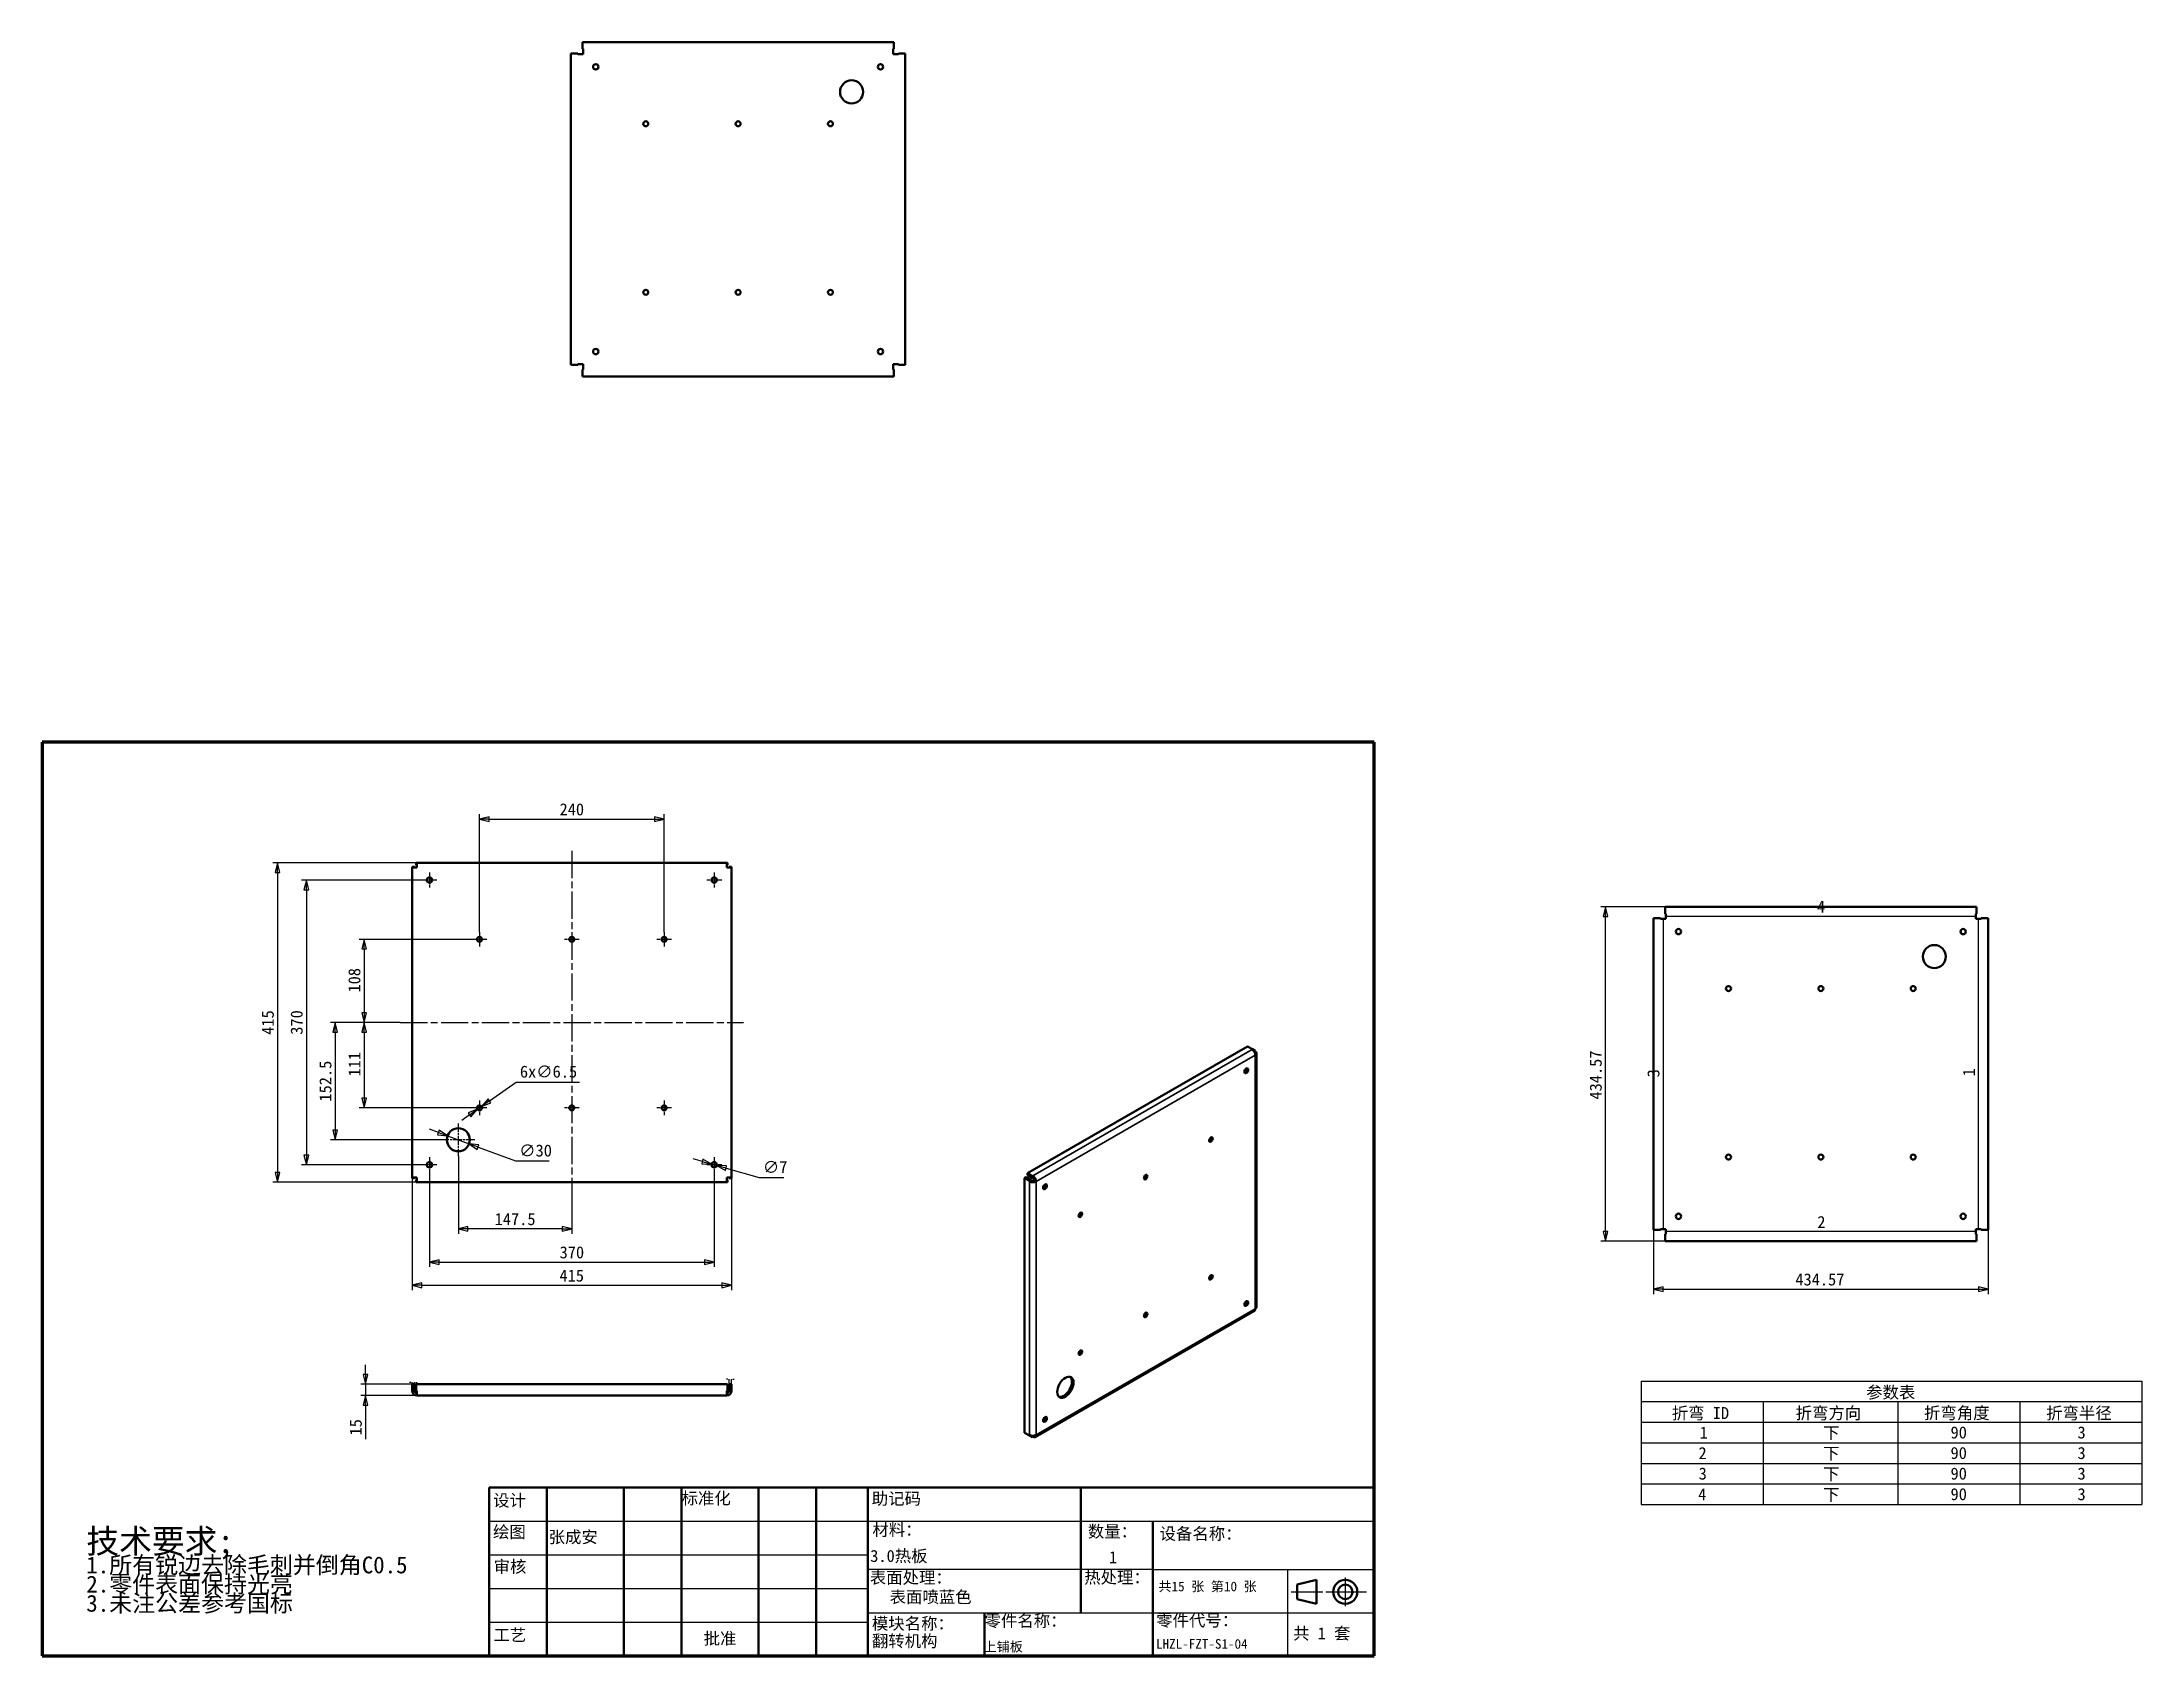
# Model space of a CAD drawing. Header units: millimetres. Extents: x 62 to 68164, y -19129 to 2292.
# Drawn here: x 62 to 2792, y 62 to 2160 of the extents above; entities that cross this region are included whole.
import ezdxf
from ezdxf.enums import TextEntityAlignment as Align

# ---------------------------------------------------------------- set-up
doc = ezdxf.new("R2010")
doc.units = ezdxf.units.MM
doc.header["$LTSCALE"] = 6.25
doc.linetypes.add('CHAIN', pattern=[0.3543, 0.2362, -0.0295, 0.0591, -0.0295])
for name, color, linetype, lineweight, true_color in [('中心标记 (ISO)', 1, 'Continuous', 25, 0xff0000), ('中心线 (ISO)', 1, 'Continuous', 25, 0xff0000), ('尺寸 (ISO)', 5, 'Continuous', 25, 0x0000ff)]:
    doc.layers.add(name, color=color, linetype=linetype, lineweight=lineweight, true_color=true_color)
for name, color, linetype, lineweight in [('可见 (ISO)', 7, 'Continuous', 50), ('可见窄的 (ISO)', 7, 'Continuous', 35), ('图框 (ISO)', 7, 'Continuous', 70), ('标注线', 3, 'Continuous', 18), ('标题 (ISO)', 7, 'Continuous', 50), ('符号 (ISO)', 7, 'Continuous', 25)]:
    doc.layers.add(name, color=color, linetype=linetype, lineweight=lineweight)
doc.styles.add('DIM', font='romans.shx', dxfattribs={"width": 0.8, "bigfont": 'bigfont.shx'})
doc.styles.get("Standard").update_dxf_attribs({"font": 'simfang.ttf'})
doc.styles.add('文本样式19', font='tahoma.ttf')
doc.styles.add('文本样式91', font='simfang.ttf')
doc.styles.add('注释文本 (ISO)', font='simfang.ttf')
doc.dimstyles.get("Standard").update_dxf_attribs({"dimtxt": 0.18, "dimasz": 0.18, "dimexe": 0.18, "dimexo": 0.0625, "dimgap": 0.09, "dimtad": 0, "dimtih": 1, "dimtoh": 1, "dimdec": 4, "dimzin": 0, "dimdsep": 46, "dimtxsty": 'Standard', "dimcen": 0.09, "dimadec": 0, "dimazin": 0, "dimtfac": 1, "dimtdec": 4, "dimtofl": 0, "dimtmove": 0, "dimatfit": 3, "dimfxl": 0, "dimtolj": 1, "dimtzin": 0, "dimarcsym": 0})
doc.dimstyles.new('默认 (GB)', dxfattribs={"dimscale": 6.25, "dimtxt": 2.5, "dimasz": 2, "dimexe": 1, "dimexo": 0, "dimgap": 0.75, "dimtad": 1, "dimtoh": 1, "dimrnd": 1e-08, "dimdsep": 46, "dimtxsty": '注释文本 (ISO)', "dimblk": 'Filled-2', "dimcen": 0.09, "dimdle": 10, "dimclrd": 256, "dimclre": 256, "dimclrt": 256, "dimaunit": 1, "dimadec": 3, "dimazin": 2, "dimtfac": 0.52, "dimtmove": 0, "dimatfit": 3, "dimldrblk": 'Filled-1', "dimfxl": 0, "dimtolj": 1, "dimlwd": -1, "dimlwe": -1, "dimarcsym": 0})

msp = doc.modelspace()

# ---------------------------------------------------------------- texts
at = {"layer": '符号 (ISO)', "insert": (1449.16457, 198.70949), "char_height": 15.625, "attachment_point": 1, "style": '注释文本 (ISO)'}
msp.add_mtext('{1}', dxfattribs=at)
at = {"layer": '符号 (ISO)', "insert": (1164.12405, 147.07158), "char_height": 15.625, "width": 116.9590652, "attachment_point": 1, "style": '注释文本 (ISO)'}
msp.add_mtext('{表面喷蓝色}', dxfattribs=at)

# ---------------------------------------------------------------- blocks, each defined once
blk = doc.blocks.new('图框 A3-A4')
at = {"layer": '图框 (ISO)'}
for p, q in [((287, 200), (10, 200)), ((10, 200), (10, 10)), ((287, 10), (287, 200)), ((10, 10), (287, 10))]:
    blk.add_line(p, q, dxfattribs=at)
blk = doc.blocks.new('标题栏 GB1')
at = {"layer": '标题 (ISO)'}
for p, q in [((194.57, 65.23), (194.57, 72.23)), ((194.57, 72.23), (378.57, 72.23)), ((206.57, 65.23), (206.57, 72.23)), ((222.57, 65.23), (222.57, 72.23)), ((234.57, 65.23), (234.57, 72.23)), ((250.57, 65.23), (250.57, 72.23)), ((262.57, 65.23), (262.57, 72.23)), ((273.31, 65.23), (273.31, 72.23)), ((317.57, 65.23), (317.57, 72.23)), ((378.57, 72.23), (378.57, 65.23)), ((194.57, 37.23), (194.57, 65.23)), ((206.57, 37.23), (206.57, 65.23)), ((222.57, 44.23), (222.57, 65.23)), ((234.57, 37.23), (234.57, 65.23)), ((250.57, 37.23), (250.57, 65.23)), ((262.57, 37.23), (262.57, 65.23)), ((273.31, 65.23), (273.31, 37.23)), ((317.57, 55.23), (317.57, 65.23)), ((378.57, 65.23), (378.57, 37.23)), ((317.57, 55.23), (317.57, 46.23)), ((366.57, 53.06), (362.57, 52.06)), ((366.57, 48.06), (366.57, 53.06)), ((362.57, 52.06), (362.57, 49.06)), ((362.57, 49.06), (366.57, 48.06)), ((222.57, 44.23), (222.57, 37.23)), ((297.57, 46.23), (297.57, 37.23)), ((378.57, 37.23), (194.57, 37.23))]:
    blk.add_line(p, q, dxfattribs=at)
at = {"layer": '标题 (ISO)', "lineweight": 25}
for p, q in [((194.57, 65.23), (273.31, 65.23)), ((273.31, 65.23), (378.57, 65.23)), ((194.57, 58.23), (273.31, 58.23)), ((332.57, 55.23), (273.31, 55.23)), ((332.57, 55.23), (378.57, 55.23)), ((360.57, 55.23), (360.57, 46.23)), ((372.58, 53.56), (372.58, 47.56)), ((194.57, 51.23), (273.31, 51.23)), ((361.32, 50.56), (367.88, 50.56)), ((368.55, 50.56), (370.07, 50.56)), ((370.07, 50.56), (376.97, 50.56)), ((194.57, 44.23), (273.31, 44.23)), ((273.31, 46.23), (378.57, 46.23)), ((360.57, 46.23), (360.57, 37.23))]:
    blk.add_line(p, q, dxfattribs=at)
at = {"layer": '标题 (ISO)', "lineweight": 50}
blk.add_line((332.57, 65.23), (332.57, 37.23), dxfattribs=at)
at = {"layer": '标题 (ISO)'}
for radius in [2.5, 1.5]:
    blk.add_circle((372.57, 50.56), radius, dxfattribs=at)
at = {"layer": '标题 (ISO)', "char_height": 2.5, "style": '注释文本 (ISO)'}
for s, insert, attachment_point in [('\\f仿宋|b0|i0;设计', (195.38, 70.83), 1), ('\\f仿宋|b0|i0;标准化', (234.57, 71.28), 1), ('助记码', (274.11, 71.21), 1), ('\\f仿宋|b0|i0;绘图', (195.35, 64.28), 1), ('张成安', (206.92, 63.22), 1), ('\\f仿宋|b0|i0;材料：', (274.24, 64.72), 1), ('\\f仿宋|b0|i0;数量：', (319.04, 64.37), 1), ('\\f仿宋|b0|i0;审核', (195.48, 57.07), 1), ('\\f仿宋|b0|i0;热处理：', (318.29, 54.82), 1), ('\\f仿宋|b0|i0;零件名称：', (297.57, 45.8), 1), ('\\f仿宋|b0|i0;零件代号：', (333.25, 45.9), 1), ('\\f仿宋|b0|i0;批准', (242.57, 40.73), 5)]:
    blk.add_mtext(s, dxfattribs=dict(at, insert=insert, attachment_point=attachment_point))
at = {"layer": '标题 (ISO)', "char_height": 2.5, "attachment_point": 1, "style": '注释文本 (ISO)'}
for s, insert, line_spacing_factor in [('设备名称：\\P', (333.96, 63.91), 0.856364), ('模块名称：\\P\\fArial|b0|i0;\\H2.5000;翻转机构', (274.14, 45.23), 0.872369)]:
    blk.add_mtext(s, dxfattribs=dict(at, insert=insert, line_spacing_factor=line_spacing_factor))
at = {"layer": '标题 (ISO)', "attachment_point": 1, "style": '注释文本 (ISO)'}
for s, insert, char_height, width in [('\\f仿宋|b0|i0;表面处理：', (273.7, 54.78), 2.5, 18.7135), ('\\f仿宋|b0|i0;\\H2.0000;共15 张 第10 张', (333.72, 52.69), 2, 27.2374), ('\\f仿宋|b0|i0;工艺', (195.45, 42.85), 2.5, 7.4854), ('  共 1 套', (358.32, 43.18), 2.5, 17.7919)]:
    blk.add_mtext(s, dxfattribs=dict(at, insert=insert, char_height=char_height, width=width))
at = {"layer": '标题 (ISO)'}
for tag, p, height, style in [('材料_001', (273.79, 56.78), 2.5, '注释文本 (ISO)'), ('零件代号_001', (297.35, 38.16), 2, '文本样式91'), ('描述_001', (333.22, 38.74), 2, '文本样式91')]:
    blk.add_attdef(tag, p, '', height=height, dxfattribs=dict(at, style=style))
at = {"layer": '标题 (ISO)', "style": '文本样式91'}
blk.add_attdef('热处理', text='', height=2, dxfattribs=at).set_placement((318.2, 50.63), align=Align.TOP_LEFT)
at = {"layer": '标题 (ISO)', "style": '文本样式19'}
for tag, p in [('工程核准人', (256.57, 40.73)), ('工程批准日期', (267.94, 40.73))]:
    blk.add_attdef(tag, text='', height=1, dxfattribs=at).set_placement(p, align=Align.MIDDLE_CENTER)
blk = doc.blocks.new('Filled-2')
at = {"color": 0}
for p, q in [((0, 0), (-1, 0.25)), ((-1, 0.25), (-1, -0.25)), ((-1, 0), (0, 0)), ((-1, -0.25), (0, 0))]:
    blk.add_line(p, q, dxfattribs=at)
at = {"color": 0, "flags": 128}
blk.add_lwpolyline([(-1, -0.25), (0, 0), (-1, 0.25), (-1, -0.25)], dxfattribs=at)
at = {"color": 0}
blk.add_solid([(-1, -0.25), (0, 0), (-1, 0.25), (-1, -0.25)], dxfattribs=at)
blk = doc.blocks.new('*D8')
at = {"layer": 'Defpoints', "color": 0, "transparency": 16777216}
for p in [(871.1, 1150.1), (631.1, 1003.3), (871.1, 1003.3)]:
    blk.add_point(p, dxfattribs=at)
at = {"layer": '尺寸 (ISO)', "transparency": 16777216}
for p, q in [((631.1, 1003.3), (631.1, 1156.4)), ((643.6, 1150.1), (858.6, 1150.1)), ((871.1, 1003.3), (871.1, 1156.4))]:
    blk.add_line(p, q, dxfattribs=at)
at = {"layer": '尺寸 (ISO)', "transparency": 16777216, "xscale": 12.5, "yscale": 12.5, "zscale": 12.5, "rotation": 180}
blk.add_blockref('Filled-2', (631.1, 1150.1), dxfattribs=at)
at = {"layer": '尺寸 (ISO)', "transparency": 16777216, "xscale": 12.5, "yscale": 12.5, "zscale": 12.5}
blk.add_blockref('Filled-2', (871.1, 1150.1), dxfattribs=at)
at = {"layer": '尺寸 (ISO)', "transparency": 16777216, "insert": (735.1, 1170.6), "char_height": 15.62, "attachment_point": 1, "style": '注释文本 (ISO)'}
blk.add_mtext('\\A1;240', dxfattribs=at)
blk = doc.blocks.new('Filled-1')
at = {"color": 0}
for p, q in [((0, 0), (-1, 0.125)), ((-1, 0.125), (-1, -0.125)), ((-1, 0), (0, 0)), ((-1, -0.125), (0, 0))]:
    blk.add_line(p, q, dxfattribs=at)
at = {"color": 0, "flags": 128}
blk.add_lwpolyline([(-1, -0.125), (0, 0), (-1, 0.125), (-1, -0.125)], dxfattribs=at)
at = {"color": 0}
blk.add_solid([(-1, -0.125), (0, 0), (-1, 0.125), (-1, -0.125)], dxfattribs=at)
blk = doc.blocks.new('*D9')
at = {"layer": 'Defpoints', "color": 0, "transparency": 16777216}
for p in [(603.6, 712.1), (751.1, 662.7), (603.6, 617.5)]:
    blk.add_point(p, dxfattribs=at)
at = {"layer": '尺寸 (ISO)', "transparency": 16777216}
for p, q in [((603.6, 712.1), (603.6, 611.2)), ((751.1, 662.7), (751.1, 611.2)), ((738.6, 617.5), (616.1, 617.5))]:
    blk.add_line(p, q, dxfattribs=at)
at = {"layer": '尺寸 (ISO)', "transparency": 16777216, "xscale": 12.5, "yscale": 12.5, "zscale": 12.5, "rotation": 180}
blk.add_blockref('Filled-2', (603.6, 617.5), dxfattribs=at)
at = {"layer": '尺寸 (ISO)', "transparency": 16777216, "xscale": 12.5, "yscale": 12.5, "zscale": 12.5}
blk.add_blockref('Filled-2', (751.1, 617.5), dxfattribs=at)
at = {"layer": '尺寸 (ISO)', "transparency": 16777216, "insert": (650.8, 638.1), "char_height": 15.62, "attachment_point": 1, "style": '注释文本 (ISO)'}
blk.add_mtext('\\A1;147.5', dxfattribs=at)
blk = doc.blocks.new('*D10')
at = {"layer": 'Defpoints', "color": 0, "transparency": 16777216}
for p in [(527.9, 885.8), (443.6, 733.3), (582.3, 733.3)]:
    blk.add_point(p, dxfattribs=at)
at = {"layer": '尺寸 (ISO)', "transparency": 16777216}
for p, q in [((527.9, 885.8), (437.3, 885.8)), ((443.6, 873.3), (443.6, 745.8)), ((582.3, 733.3), (437.3, 733.3))]:
    blk.add_line(p, q, dxfattribs=at)
at = {"layer": '尺寸 (ISO)', "transparency": 16777216, "xscale": 12.5, "yscale": 12.5, "zscale": 12.5}
for p, rotation in [((443.6, 885.8), 90), ((443.6, 733.3), 270)]:
    blk.add_blockref('Filled-2', p, dxfattribs=dict(at, rotation=rotation))
at = {"layer": '尺寸 (ISO)', "transparency": 16777216, "insert": (423, 783), "char_height": 15.62, "attachment_point": 1, "rotation": 90, "style": '注释文本 (ISO)'}
blk.add_mtext('\\A1;152.5', dxfattribs=at)
blk = doc.blocks.new('*D11')
at = {"layer": 'Defpoints', "color": 0, "transparency": 16777216}
for p in [(527.9, 885.8), (481.1, 774.8), (631.1, 774.8)]:
    blk.add_point(p, dxfattribs=at)
at = {"layer": '尺寸 (ISO)', "transparency": 16777216}
for p, q in [((527.9, 885.8), (474.8, 885.8)), ((481.1, 873.3), (481.1, 787.3)), ((631.1, 774.8), (474.8, 774.8))]:
    blk.add_line(p, q, dxfattribs=at)
at = {"layer": '尺寸 (ISO)', "transparency": 16777216, "xscale": 12.5, "yscale": 12.5, "zscale": 12.5}
for p, rotation in [((481.1, 885.8), 90), ((481.1, 774.8), 270)]:
    blk.add_blockref('Filled-2', p, dxfattribs=dict(at, rotation=rotation))
at = {"layer": '尺寸 (ISO)', "transparency": 16777216, "insert": (460.8, 815.6), "char_height": 15.62, "attachment_point": 1, "rotation": 90, "style": '注释文本 (ISO)'}
blk.add_mtext('\\A1;111', dxfattribs=at)
blk = doc.blocks.new('*D12')
at = {"layer": 'Defpoints', "color": 0, "transparency": 16777216}
for p in [(631.1, 993.8), (481.1, 885.8), (527.9, 885.8)]:
    blk.add_point(p, dxfattribs=at)
at = {"layer": '尺寸 (ISO)', "transparency": 16777216}
for p, q in [((631.1, 993.8), (474.8, 993.8)), ((481.1, 981.3), (481.1, 898.3)), ((527.9, 885.8), (474.8, 885.8))]:
    blk.add_line(p, q, dxfattribs=at)
at = {"layer": '尺寸 (ISO)', "transparency": 16777216, "xscale": 12.5, "yscale": 12.5, "zscale": 12.5}
for p, rotation in [((481.1, 993.8), 90), ((481.1, 885.8), 270)]:
    blk.add_blockref('Filled-2', p, dxfattribs=dict(at, rotation=rotation))
at = {"layer": '尺寸 (ISO)', "transparency": 16777216, "insert": (460.6, 924.7), "char_height": 15.62, "attachment_point": 1, "rotation": 90, "style": '注释文本 (ISO)'}
blk.add_mtext('\\A1;108', dxfattribs=at)
blk = doc.blocks.new('*D13')
at = {"layer": 'Defpoints', "color": 0, "transparency": 16777216}
for p in [(566.1, 691.1), (936.1, 691.1), (936.1, 574.4)]:
    blk.add_point(p, dxfattribs=at)
at = {"layer": '尺寸 (ISO)', "transparency": 16777216}
for p, q in [((566.1, 691.1), (566.1, 568.2)), ((936.1, 691.1), (936.1, 568.2)), ((578.6, 574.4), (923.6, 574.4))]:
    blk.add_line(p, q, dxfattribs=at)
at = {"layer": '尺寸 (ISO)', "transparency": 16777216, "xscale": 12.5, "yscale": 12.5, "zscale": 12.5, "rotation": 180}
blk.add_blockref('Filled-2', (566.1, 574.4), dxfattribs=at)
at = {"layer": '尺寸 (ISO)', "transparency": 16777216, "xscale": 12.5, "yscale": 12.5, "zscale": 12.5}
blk.add_blockref('Filled-2', (936.1, 574.4), dxfattribs=at)
at = {"layer": '尺寸 (ISO)', "transparency": 16777216, "insert": (735.2, 594.9), "char_height": 15.62, "attachment_point": 1, "style": '注释文本 (ISO)'}
blk.add_mtext('\\A1;370', dxfattribs=at)
blk = doc.blocks.new('*D14')
at = {"layer": 'Defpoints', "color": 0, "transparency": 16777216}
for p in [(566.1, 1070.8), (406.1, 700.8), (566.1, 700.8)]:
    blk.add_point(p, dxfattribs=at)
at = {"layer": '尺寸 (ISO)', "transparency": 16777216}
for p, q in [((566.1, 1070.8), (399.8, 1070.8)), ((406.1, 1058.3), (406.1, 713.3)), ((566.1, 700.8), (399.8, 700.8))]:
    blk.add_line(p, q, dxfattribs=at)
at = {"layer": '尺寸 (ISO)', "transparency": 16777216, "xscale": 12.5, "yscale": 12.5, "zscale": 12.5}
for p, rotation in [((406.1, 1070.8), 90), ((406.1, 700.8), 270)]:
    blk.add_blockref('Filled-2', p, dxfattribs=dict(at, rotation=rotation))
at = {"layer": '尺寸 (ISO)', "transparency": 16777216, "insert": (385.6, 869.9), "char_height": 15.62, "attachment_point": 1, "rotation": 90, "style": '注释文本 (ISO)'}
blk.add_mtext('\\A1;370', dxfattribs=at)
blk = doc.blocks.new('*D15')
at = {"layer": 'Defpoints', "color": 0, "transparency": 16777216}
for p in [(549.6, 1093.3), (368.6, 678.3), (549.6, 678.3)]:
    blk.add_point(p, dxfattribs=at)
at = {"layer": '尺寸 (ISO)', "transparency": 16777216}
for p, q in [((549.6, 1093.3), (362.3, 1093.3)), ((368.6, 1080.8), (368.6, 690.8)), ((549.6, 678.3), (362.3, 678.3))]:
    blk.add_line(p, q, dxfattribs=at)
at = {"layer": '尺寸 (ISO)', "transparency": 16777216, "xscale": 12.5, "yscale": 12.5, "zscale": 12.5}
for p, rotation in [((368.6, 1093.3), 90), ((368.6, 678.3), 270)]:
    blk.add_blockref('Filled-2', p, dxfattribs=dict(at, rotation=rotation))
at = {"layer": '尺寸 (ISO)', "transparency": 16777216, "insert": (348.1, 869.8), "char_height": 15.62, "attachment_point": 1, "rotation": 90, "style": '注释文本 (ISO)'}
blk.add_mtext('\\A1;415', dxfattribs=at)
blk = doc.blocks.new('*D16')
at = {"layer": 'Defpoints', "color": 0, "transparency": 16777216}
for p in [(589.5, 738.5), (617.6, 728.1)]:
    blk.add_point(p, dxfattribs=at)
at = {"layer": '尺寸 (ISO)', "transparency": 16777216}
for p, q in [((577.8, 742.9), (566.1, 747.2)), ((589.5, 738.5), (617.6, 728.1)), ((629.4, 723.8), (678, 705.8)), ((678, 705.8), (721.7, 705.8))]:
    blk.add_line(p, q, dxfattribs=at)
at = {"layer": '尺寸 (ISO)', "transparency": 16777216, "xscale": 12.5, "yscale": 12.5, "zscale": 12.5}
for p, rotation in [((589.5, 738.5), 339.6856062477705), ((617.6, 728.1), 159.6856062477705)]:
    blk.add_blockref('Filled-2', p, dxfattribs=dict(at, rotation=rotation))
at = {"layer": '尺寸 (ISO)', "transparency": 16777216, "insert": (682.7, 727.2), "char_height": 15.62, "attachment_point": 1, "style": '注释文本 (ISO)'}
blk.add_mtext('\\A1;∅30', dxfattribs=at)
blk = doc.blocks.new('*D17')
at = {"layer": 'Defpoints', "color": 0, "transparency": 16777216}
for p in [(543.6, 684.3), (958.6, 684.3), (958.6, 544.2)]:
    blk.add_point(p, dxfattribs=at)
at = {"layer": '尺寸 (ISO)', "transparency": 16777216}
for p, q in [((543.6, 684.3), (543.6, 538)), ((958.6, 684.3), (958.6, 538)), ((556.1, 544.2), (946.1, 544.2))]:
    blk.add_line(p, q, dxfattribs=at)
at = {"layer": '尺寸 (ISO)', "transparency": 16777216, "xscale": 12.5, "yscale": 12.5, "zscale": 12.5, "rotation": 180}
blk.add_blockref('Filled-2', (543.6, 544.2), dxfattribs=at)
at = {"layer": '尺寸 (ISO)', "transparency": 16777216, "xscale": 12.5, "yscale": 12.5, "zscale": 12.5}
blk.add_blockref('Filled-2', (958.6, 544.2), dxfattribs=at)
at = {"layer": '尺寸 (ISO)', "transparency": 16777216, "insert": (735, 564.7), "char_height": 15.62, "attachment_point": 1, "style": '注释文本 (ISO)'}
blk.add_mtext('\\A1;415', dxfattribs=at)
blk = doc.blocks.new('*D18')
at = {"layer": 'Defpoints', "color": 0, "transparency": 16777216}
for p in [(548.7, 415.9), (482.9, 400.9), (549.6, 400.9)]:
    blk.add_point(p, dxfattribs=at)
at = {"layer": '尺寸 (ISO)', "transparency": 16777216}
for p, q in [((482.9, 428.4), (482.9, 440.9)), ((548.7, 415.9), (476.7, 415.9)), ((482.9, 415.9), (482.9, 400.9)), ((549.6, 400.9), (476.7, 400.9)), ((482.9, 388.4), (482.9, 344.4))]:
    blk.add_line(p, q, dxfattribs=at)
at = {"layer": '尺寸 (ISO)', "transparency": 16777216, "xscale": 12.5, "yscale": 12.5, "zscale": 12.5}
for p, rotation in [((482.9, 415.9), 270), ((482.9, 400.9), 90)]:
    blk.add_blockref('Filled-2', p, dxfattribs=dict(at, rotation=rotation))
at = {"layer": '尺寸 (ISO)', "transparency": 16777216, "insert": (462.4, 349.1), "char_height": 15.62, "attachment_point": 1, "rotation": 90, "style": '注释文本 (ISO)'}
blk.add_mtext('\\A1;15', dxfattribs=at)
blk = doc.blocks.new('*D19')
at = {"layer": 'Defpoints', "color": 0, "transparency": 16777216}
for p in [(628.4, 773), (633.7, 776.7)]:
    blk.add_point(p, dxfattribs=at)
at = {"layer": '尺寸 (ISO)', "transparency": 16777216}
for p, q in [((644, 783.9), (678.9, 808.4)), ((678.9, 808.4), (761.1, 808.4)), ((618.2, 765.8), (608, 758.6)), ((628.4, 773), (633.7, 776.7))]:
    blk.add_line(p, q, dxfattribs=at)
at = {"layer": '尺寸 (ISO)', "transparency": 16777216, "xscale": 12.5, "yscale": 12.5, "zscale": 12.5}
for p, rotation in [((628.4, 773), 35.07398160300107), ((633.7, 776.7), 215.073981603001)]:
    blk.add_blockref('Filled-2', p, dxfattribs=dict(at, rotation=rotation))
at = {"layer": '尺寸 (ISO)', "transparency": 16777216, "insert": (683.6, 829.8), "char_height": 15.62, "attachment_point": 1, "style": '注释文本 (ISO)'}
blk.add_mtext('\\A1;6x∅6.5', dxfattribs=at)
blk = doc.blocks.new('*D20')
at = {"layer": 'Defpoints', "color": 0, "transparency": 16777216}
for p in [(932.7, 701.8), (939.4, 699.9)]:
    blk.add_point(p, dxfattribs=at)
at = {"layer": '尺寸 (ISO)', "transparency": 16777216}
for p, q in [((920.7, 705.2), (908.6, 708.6)), ((932.7, 701.8), (939.4, 699.9)), ((951.5, 696.5), (994.7, 684.4)), ((994.7, 684.4), (1026.7, 684.4))]:
    blk.add_line(p, q, dxfattribs=at)
at = {"layer": '尺寸 (ISO)', "transparency": 16777216, "xscale": 12.5, "yscale": 12.5, "zscale": 12.5}
for p, rotation in [((932.7, 701.8), 344.2962135007316), ((939.4, 699.9), 164.2962135007316)]:
    blk.add_blockref('Filled-2', p, dxfattribs=dict(at, rotation=rotation))
at = {"layer": '尺寸 (ISO)', "transparency": 16777216, "insert": (999.4, 705.7), "char_height": 15.62, "attachment_point": 1, "style": '注释文本 (ISO)'}
blk.add_mtext('\\A1;∅7', dxfattribs=at)
blk = doc.blocks.new('加工')
at = {"layer": '符号 (ISO)', "insert": (-36.68, 11.05), "char_height": 2.5, "width": 80.4946, "attachment_point": 1, "line_spacing_factor": 0.683636, "style": '注释文本 (ISO)'}
blk.add_mtext('{\\H2x;技术要求;\\P\\H0.7x;1.所有锐边去除毛刺并倒角C0.5\\H2.12498x; \\H0.47059x;\\P2.零件表面保持光亮\\H1.84035x; \\H0.54337x;\\P3.未注公差参考国标\\H1.80945x; }', dxfattribs=at)
blk = doc.blocks.new('*D21')
at = {"layer": 'Defpoints', "color": 0, "transparency": 16777216}
for p in [(2157, 616.5), (2591.6, 616.5), (2591.6, 539.1)]:
    blk.add_point(p, dxfattribs=at)
at = {"layer": '尺寸 (ISO)', "transparency": 16777216}
for p, q in [((2157, 616.5), (2157, 532.8)), ((2591.6, 616.5), (2591.6, 532.8)), ((2169.5, 539.1), (2579.1, 539.1))]:
    blk.add_line(p, q, dxfattribs=at)
at = {"layer": '尺寸 (ISO)', "transparency": 16777216, "xscale": 12.5, "yscale": 12.5, "zscale": 12.5, "rotation": 180}
blk.add_blockref('Filled-2', (2157, 539.1), dxfattribs=at)
at = {"layer": '尺寸 (ISO)', "transparency": 16777216, "xscale": 12.5, "yscale": 12.5, "zscale": 12.5}
blk.add_blockref('Filled-2', (2591.6, 539.1), dxfattribs=at)
at = {"layer": '尺寸 (ISO)', "transparency": 16777216, "insert": (2341.2, 559.7), "char_height": 15.62, "attachment_point": 1, "style": '注释文本 (ISO)'}
blk.add_mtext('\\A1;434.57', dxfattribs=at)
blk = doc.blocks.new('*D22')
at = {"layer": 'Defpoints', "color": 0, "transparency": 16777216}
for p in [(2094.5, 1036.2), (2171.9, 1036.2), (2171.9, 601.6)]:
    blk.add_point(p, dxfattribs=at)
at = {"layer": '尺寸 (ISO)', "transparency": 16777216}
for p, q in [((2171.9, 1036.2), (2088.3, 1036.2)), ((2094.5, 614.1), (2094.5, 1023.7)), ((2171.9, 601.6), (2088.3, 601.6))]:
    blk.add_line(p, q, dxfattribs=at)
at = {"layer": '尺寸 (ISO)', "transparency": 16777216, "xscale": 12.5, "yscale": 12.5, "zscale": 12.5}
for p, rotation in [((2094.5, 1036.2), 90), ((2094.5, 601.6), 270)]:
    blk.add_blockref('Filled-2', p, dxfattribs=dict(at, rotation=rotation))
at = {"layer": '尺寸 (ISO)', "transparency": 16777216, "insert": (2073.9, 785.6), "char_height": 15.62, "attachment_point": 1, "rotation": 90, "style": '注释文本 (ISO)'}
blk.add_mtext('\\A1;434.57', dxfattribs=at)
blk = doc.blocks.new('表格2')
at = {"layer": '符号 (ISO)'}
for p, q in [((342.5, 67.17), (446.67, 67.17)), ((342.5, 67.17), (342.5, 62.89)), ((446.67, 67.17), (446.67, 62.89)), ((342.5, 62.89), (446.67, 62.89)), ((342.5, 62.89), (342.5, 58.61)), ((367.9, 62.89), (367.9, 58.61)), ((395.87, 62.89), (395.87, 58.61)), ((421.27, 62.89), (421.27, 58.61)), ((446.67, 62.89), (446.67, 58.61)), ((342.5, 58.61), (446.67, 58.61)), ((342.5, 58.61), (342.5, 41.5)), ((367.9, 58.61), (367.9, 41.5)), ((395.87, 58.61), (395.87, 41.5)), ((421.27, 58.61), (421.27, 41.5)), ((446.67, 58.61), (446.67, 41.5)), ((342.5, 54.33), (446.67, 54.33)), ((342.5, 50.06), (446.67, 50.06)), ((342.5, 45.78), (446.67, 45.78)), ((342.5, 41.5), (446.67, 41.5))]:
    blk.add_line(p, q, dxfattribs=at)
at = {"layer": '符号 (ISO)', "char_height": 2.5, "attachment_point": 7, "style": '注释文本 (ISO)'}
for s, insert in [('参数表', (389.31, 63.29)), ('折弯 ID', (348.9, 58.99)), ('折弯方向', (374.65, 58.99)), ('折弯角度', (401.34, 58.99)), ('折弯半径', (426.74, 58.99)), ('1', (354.71, 55.2)), ('下', (380.36, 54.88)), ('90', (406.86, 55.19)), ('3', (433.26, 55.19)), ('2', (354.45, 50.93)), ('下', (380.36, 50.6)), ('90', (406.86, 50.92)), ('3', (433.26, 50.92)), ('3', (354.48, 46.64)), ('下', (380.36, 46.32)), ('90', (406.86, 46.64)), ('3', (433.26, 46.64)), ('4', (354.39, 42.37)), ('下', (380.36, 42.04)), ('90', (406.86, 42.36)), ('3', (433.26, 42.36))]:
    blk.add_mtext(s, dxfattribs=dict(at, insert=insert))
blk = doc.blocks.new('2dTransSymbol5')
at = {"layer": '符号 (ISO)', "insert": (411.92, 130.53), "char_height": 2.5, "attachment_point": 7, "rotation": 90, "style": '注释文本 (ISO)'}
blk.add_mtext('1', dxfattribs=at)
blk = doc.blocks.new('2dTransSymbol6')
at = {"layer": '符号 (ISO)', "insert": (379.15, 98.99), "char_height": 2.5, "attachment_point": 7, "style": '注释文本 (ISO)'}
blk.add_mtext('2', dxfattribs=at)
blk = doc.blocks.new('2dTransSymbol7')
at = {"layer": '符号 (ISO)', "insert": (346.36, 130.31), "char_height": 2.5, "attachment_point": 7, "rotation": 90, "style": '注释文本 (ISO)'}
blk.add_mtext('3', dxfattribs=at)
blk = doc.blocks.new('2dTransSymbol8')
at = {"layer": '符号 (ISO)', "insert": (379.08, 164.55), "char_height": 2.5, "attachment_point": 7, "style": '注释文本 (ISO)'}
blk.add_mtext('4', dxfattribs=at)
blk = doc.blocks.new('*D29')
at = {"color": 0, "lineweight": -2, "transparency": 16777216}
for p, q in [((541.8, 418), (540, 418)), ((543.6, 416), (543.6, 418.2)), ((546.6, 416), (546.6, 418.2)), ((548.4, 418), (550.2, 418))]:
    blk.add_line(p, q, dxfattribs=at)
at = {"color": 0, "transparency": 16777216}
for points in [[(541.8, 418.3), (541.8, 417.7), (543.6, 418)], [(548.4, 418.3), (548.4, 417.7), (546.6, 418)]]:
    blk.add_solid(points, dxfattribs=at)
at = {"layer": 'Defpoints', "color": 0, "transparency": 16777216}
for p in [(543.6, 418), (543.6, 415.9), (546.6, 415.9)]:
    blk.add_point(p, dxfattribs=at)
at = {"color": 0, "transparency": 16777216, "insert": (545.1, 418), "char_height": 0.25, "attachment_point": 5}
blk.add_mtext('\\A1;3.0000', dxfattribs=at)
blk = doc.blocks.new('*D30')
at = {"color": 0, "lineweight": -2, "transparency": 16777216}
for p, q in [((953.8, 422.1), (952, 422.1)), ((955.6, 416), (955.6, 422.3)), ((958.6, 416), (958.6, 422.3)), ((960.4, 422.1), (962.2, 422.1))]:
    blk.add_line(p, q, dxfattribs=at)
at = {"color": 0, "transparency": 16777216}
for points in [[(953.8, 422.4), (953.8, 421.8), (955.6, 422.1)], [(960.4, 422.4), (960.4, 421.8), (958.6, 422.1)]]:
    blk.add_solid(points, dxfattribs=at)
at = {"layer": 'Defpoints', "color": 0, "transparency": 16777216}
for p in [(955.6, 415.9), (958.6, 422.1), (958.6, 415.9)]:
    blk.add_point(p, dxfattribs=at)
at = {"color": 0, "transparency": 16777216, "insert": (957.1, 422.1), "char_height": 0.25, "attachment_point": 5}
blk.add_mtext('\\A1;3.0000', dxfattribs=at)
blk = doc.blocks.new('*T31')
at = {"color": 0, "linetype": 'ByBlock', "lineweight": -2, "transparency": 16777216}
for p, q in [((0, 0), (127, 0)), ((0, 0), (0, -78)), ((63.5, 0), (63.5, -78)), ((127, 0), (127, -78)), ((0, -39), (127, -39)), ((0, -78), (127, -78))]:
    blk.add_line(p, q, dxfattribs=at)
at = {"color": 0, "transparency": 16777216, "char_height": 10, "width": 60.5, "attachment_point": 5}
for s, insert in [('{\\fSimSun|b0|i0|c134|p2;料 厚}', (31.75, -19.5)), ('{\\fSimSun|b0|i0|c134|p2;件 数}', (95.25, -19.5))]:
    blk.add_mtext(s, dxfattribs=dict(at, insert=insert))
blk = doc.blocks.new('圆心打标')
at = {"layer": '标注线'}
for p, q in [((-2.5, 0), (2.5, 0)), ((0, 2.5), (0, -2.5))]:
    blk.add_line(p, q, dxfattribs=at)
blk = doc.blocks.new('拆图参数')
blk.add_blockref('*T31', (-63.5, 78))
at = {"layer": '标注线'}
blk.add_blockref('圆心打标', (67219.7, -21339.8), dxfattribs=at)
at = {"style": 'DIM', "width": 0.8}
blk.add_attdef('6', text='', height=10, dxfattribs=at).set_placement((-37.1, 18.9), align=Align.MIDDLE_LEFT)
blk.add_attdef('1', text='', height=10, dxfattribs=at).set_placement((36.6, 19.3), align=Align.MIDDLE_CENTER)

# ---------------------------------------------------------------- dimensions: what is measured, and where the dimension line sits
for base, p1, p2, picture, middle in [((543.57344, 417.98586), (546.57344, 415.90913), (543.57344, 415.90913), '*D29', (545.07344, 417.98586)), ((958.57344, 422.09996), (955.57344, 415.90913), (958.57344, 415.90913), '*D30', (957.07344, 422.09996))]:
    dim = msp.add_linear_dim(base=base, p1=p1, p2=p2, dimstyle='Standard', override={"dimtxt": 0.25, "dimasz": 1.8})
    dim.commit()
    dim.dimension.update_dxf_attribs({"geometry": picture, "text_midpoint": middle})
at = {"layer": '尺寸 (ISO)'}
for base, p1, p2, angle, override, picture, middle in [((871.07344, 1150.10728), (631.07344, 1003.33992), (871.07344, 1003.33992), 180, {"dimtoh": 0, "dimdec": 2, "dimtp": 0, "dimtm": 0, "dimtdec": 2, "dimtofl": 0, "dimatfit": 1}, '*D8', (751.07344, 1150.10728)), ((368.57344, 678.33992), (549.57344, 1093.33992), (549.57344, 678.33992), 270, {"dimtoh": 0, "dimdec": 2, "dimtp": 0, "dimtm": 0, "dimtdec": 2, "dimtofl": 0, "dimatfit": 1}, '*D15', (368.57344, 885.77742)), ((406.07344, 700.83992), (566.07344, 1070.83992), (566.07344, 700.83992), 90, {"dimtoh": 0, "dimdec": 2, "dimtp": 0, "dimtm": 0, "dimtdec": 2, "dimtofl": 0, "dimatfit": 1}, '*D14', (406.07344, 885.77742)), ((2094.52528, 1036.16923), (2171.93244, 601.59755), (2171.93244, 1036.16923), 90, {"dimtoh": 0, "dimdec": 2, "dimtp": 0, "dimtm": 0, "dimtdec": 2, "dimtofl": 0, "dimatfit": 1}, '*D22', (2094.52528, 818.82089)), ((481.07344, 885.83992), (631.07344, 993.83992), (527.94844, 885.83992), 270, {"dimtoh": 0, "dimdec": 2, "dimtp": 0, "dimtm": 0, "dimtdec": 2, "dimtofl": 0, "dimatfit": 1}, '*D12', (481.07344, 939.90242)), ((443.57344, 733.33992), (527.94844, 885.83992), (582.32344, 733.33992), 270, {"dimtoh": 0, "dimdec": 2, "dimtp": 0, "dimtm": 0, "dimtdec": 2, "dimtofl": 0, "dimatfit": 1}, '*D10', (443.57344, 809.52742)), ((481.07344, 774.83992), (527.94844, 885.83992), (631.07344, 774.83992), 270, {"dimtoh": 0, "dimdec": 2, "dimtp": 0, "dimtm": 0, "dimtdec": 2, "dimtofl": 0, "dimatfit": 1}, '*D11', (481.07344, 830.27742)), ((603.57344, 617.49923), (751.07344, 662.71492), (603.57344, 712.08992), 180, {"dimtoh": 0, "dimdec": 2, "dimtp": 0, "dimtm": 0, "dimtdec": 2, "dimtofl": 0, "dimatfit": 1}, '*D9', (677.32344, 617.49923)), ((936.07344, 574.4229), (566.07344, 691.08992), (936.07344, 691.08992), 180, {"dimtoh": 0, "dimdec": 2, "dimtp": 0, "dimtm": 0, "dimtdec": 2, "dimtofl": 0, "dimatfit": 1}, '*D13', (751.07344, 574.4229)), ((482.91338, 400.90913), (548.69476, 415.90913), (549.57344, 400.90913), 270, {"dimtoh": 0, "dimdec": 2, "dimtp": 0, "dimtm": 0, "dimtdec": 2, "dimtofl": 1, "dimatfit": 1}, '*D18', (482.91338, 358.51543))]:
    dim = msp.add_linear_dim(base=base, p1=p1, p2=p2, angle=angle, dimstyle='默认 (GB)', override=override, dxfattribs=at)
    dim.commit()
    dim.dimension.update_dxf_attribs({"geometry": picture, "text_midpoint": middle, "dimtype": 160})
dim = msp.add_diameter_dim_2p(p1=(628.4136, 772.97236), p2=(633.73327, 776.70748), text='6x<>', dimstyle='默认 (GB)', override={"dimtih": 1, "dimdec": 2, "dimlfac": 1, "dimtp": 0, "dimtm": 0, "dimtdec": 2, "dimatfit": 2}, dxfattribs=at)
dim.commit()
dim.dimension.update_dxf_attribs({"geometry": '*D19', "text_midpoint": (722.33403, 808.41812), "dimtype": 163})
for p1, p2, picture, middle in [((589.50641, 738.54749), (617.64046, 728.13235), '*D16', (702.20014, 705.76954)), ((932.70408, 701.78725), (939.4428, 699.8926), '*D20', (1013.03811, 684.3594))]:
    dim = msp.add_diameter_dim_2p(p1=p1, p2=p2, dimstyle='默认 (GB)', override={"dimtih": 1, "dimdec": 2, "dimlfac": 1, "dimtp": 0, "dimtm": 0, "dimtdec": 2, "dimatfit": 2}, dxfattribs=at)
    dim.commit()
    dim.dimension.update_dxf_attribs({"geometry": picture, "text_midpoint": middle, "dimtype": 163})
for base, p1, p2, picture, middle in [((958.57344, 544.22484), (543.57344, 684.33992), (958.57344, 684.33992), '*D17', (751.07344, 544.22484)), ((2591.59696, 539.09755), (2157.02528, 616.50471), (2591.59696, 616.50471), '*D21', (2374.43612, 539.09755))]:
    dim = msp.add_linear_dim(base=base, p1=p1, p2=p2, dimstyle='默认 (GB)', override={"dimtoh": 0, "dimdec": 2, "dimtp": 0, "dimtm": 0, "dimtdec": 2, "dimtofl": 0, "dimatfit": 1}, dxfattribs=at)
    dim.commit()
    dim.dimension.update_dxf_attribs({"geometry": picture, "text_midpoint": middle, "dimtype": 160})

# ---------------------------------------------------------------- linework, layer by layer
at = {"layer": '中心标记 (ISO)', "linetype": 'CHAIN', "ltscale": 3.466867}
for p, q in [((575.82344, 1070.83992), (556.32344, 1070.83992)), ((566.07344, 1080.58992), (566.07344, 1061.08992)), ((945.82344, 1070.83992), (926.32344, 1070.83992)), ((936.07344, 1080.58992), (936.07344, 1061.08992)), ((566.07344, 710.58992), (566.07344, 691.08992)), ((936.07344, 710.58992), (936.07344, 691.08992)), ((575.82344, 700.83992), (556.32344, 700.83992)), ((945.82344, 700.83992), (926.32344, 700.83992))]:
    msp.add_line(p, q, dxfattribs=at)
at = {"layer": '中心标记 (ISO)', "linetype": 'CHAIN', "ltscale": 3.37797}
for p, q in [((640.57344, 993.83992), (621.57344, 993.83992)), ((631.07344, 1003.33992), (631.07344, 984.33992)), ((760.57344, 993.83992), (741.57344, 993.83992)), ((751.07344, 1003.33992), (751.07344, 984.33992)), ((880.57344, 993.83992), (861.57344, 993.83992)), ((871.07344, 1003.33992), (871.07344, 984.33992)), ((640.57344, 774.83992), (621.57344, 774.83992)), ((631.07344, 784.33992), (631.07344, 765.33992)), ((760.57344, 774.83992), (741.57344, 774.83992)), ((751.07344, 784.33992), (751.07344, 765.33992)), ((880.57344, 774.83992), (861.57344, 774.83992)), ((871.07344, 784.33992), (871.07344, 765.33992))]:
    msp.add_line(p, q, dxfattribs=at)
at = {"layer": '中心标记 (ISO)', "linetype": 'CHAIN', "ltscale": 7.55611}
for p, q in [((603.57344, 754.58992), (603.57344, 712.08992)), ((624.82344, 733.33992), (582.32344, 733.33992))]:
    msp.add_line(p, q, dxfattribs=at)
at = {"layer": '中心线 (ISO)', "linetype": 'CHAIN', "ltscale": 23.990969}
for p, q in [((751.07344, 1108.96492), (751.07344, 662.71492)), ((527.94844, 885.83992), (974.19844, 885.83992))]:
    msp.add_line(p, q, dxfattribs=at)
at = {"layer": '中心线 (ISO)'}
for p, q in [((2169.4182, 1020.38339), (2169.4182, 617.38339)), ((2172.81112, 1023.77631), (2575.81112, 1023.77631)), ((2579.20404, 617.38339), (2579.20404, 1020.38339)), ((2575.81112, 613.99047), (2172.81112, 613.99047))]:
    msp.add_line(p, q, dxfattribs=at)
at = {"layer": '可见 (ISO)'}
for p, q in [((764.8394, 2150.97631), (764.8394, 2159.97631)), ((764.8394, 2159.97631), (1169.59675, 2159.97631)), ((1169.59675, 2159.97631), (1169.59675, 2150.97631)), ((749.93223, 2145.06915), (758.93223, 2145.06915)), ((749.93223, 1740.31179), (749.93223, 2145.06915)), ((758.93223, 2145.06915), (758.93223, 2144.19047)), ((758.93223, 2144.19047), (765.71807, 2144.19047)), ((765.71807, 2150.97631), (764.8394, 2150.97631)), ((765.71807, 2144.19047), (765.71807, 2150.97631)), ((1169.59675, 2150.97631), (1168.71807, 2150.97631)), ((1168.71807, 2150.97631), (1168.71807, 2144.19047)), ((1168.71807, 2144.19047), (1175.50392, 2144.19047)), ((1175.50392, 2144.19047), (1175.50392, 2145.06915)), ((1175.50392, 2145.06915), (1184.50392, 2145.06915)), ((1184.50392, 2145.06915), (1184.50392, 1740.31179)), ((758.93223, 1740.31179), (749.93223, 1740.31179)), ((765.71807, 1741.19047), (758.93223, 1741.19047)), ((758.93223, 1741.19047), (758.93223, 1740.31179)), ((764.8394, 1725.40463), (764.8394, 1734.40463)), ((764.8394, 1734.40463), (765.71807, 1734.40463)), ((1169.59675, 1725.40463), (764.8394, 1725.40463)), ((765.71807, 1734.40463), (765.71807, 1741.19047)), ((1175.50392, 1741.19047), (1168.71807, 1741.19047)), ((1168.71807, 1741.19047), (1168.71807, 1734.40463)), ((1168.71807, 1734.40463), (1169.59675, 1734.40463)), ((1169.59675, 1734.40463), (1169.59675, 1725.40463)), ((1175.50392, 1740.31179), (1175.50392, 1741.19047)), ((1184.50392, 1740.31179), (1175.50392, 1740.31179)), ((549.57344, 1093.33992), (548.69476, 1093.33992)), ((548.69476, 1090.33992), (548.69476, 1093.33992)), ((549.57344, 1093.33992), (952.57344, 1093.33992)), ((549.57344, 1093.33992), (549.57344, 1087.33992)), ((952.57344, 1087.33992), (952.57344, 1093.33992)), ((953.45212, 1093.33992), (952.57344, 1093.33992)), ((953.45212, 1090.33992), (953.45212, 1093.33992)), ((546.57344, 1088.2186), (543.57344, 1088.2186)), ((543.57344, 1088.2186), (543.57344, 1087.33992)), ((543.57344, 684.33992), (543.57344, 1087.33992)), ((549.57344, 1087.33992), (543.57344, 1087.33992)), ((546.57344, 1087.33992), (546.57344, 1088.2186)), ((549.57344, 1090.33992), (548.69476, 1090.33992)), ((952.57344, 1090.33992), (953.45212, 1090.33992)), ((958.57344, 1087.33992), (952.57344, 1087.33992)), ((955.57344, 1087.33992), (955.57344, 1088.2186)), ((955.57344, 1088.2186), (958.57344, 1088.2186)), ((958.57344, 1087.33992), (958.57344, 1088.2186)), ((958.57344, 1087.33992), (958.57344, 684.33992)), ((2157.02528, 1021.26207), (2166.02528, 1021.26207)), ((2157.02528, 616.50471), (2157.02528, 1021.26207)), ((2166.02528, 1021.26207), (2166.02528, 1020.38339)), ((2166.02528, 1020.38339), (2172.81112, 1020.38339)), ((2171.93244, 1027.16923), (2171.93244, 1036.16923)), ((2171.93244, 1036.16923), (2576.6898, 1036.16923)), ((2172.81112, 1027.16923), (2171.93244, 1027.16923)), ((2172.81112, 1020.38339), (2172.81112, 1027.16923)), ((2576.6898, 1027.16923), (2575.81112, 1027.16923)), ((2575.81112, 1027.16923), (2575.81112, 1020.38339)), ((2575.81112, 1020.38339), (2582.59696, 1020.38339)), ((2576.6898, 1036.16923), (2576.6898, 1027.16923)), ((2582.59696, 1020.38339), (2582.59696, 1021.26207)), ((2582.59696, 1021.26207), (2591.59696, 1021.26207)), ((2591.59696, 1021.26207), (2591.59696, 616.50471)), ((1343.13873, 689.82736), (1629.3454, 854.64282)), ((1629.3454, 854.64282), (1635.70936, 850.97806)), ((1635.70936, 850.97806), (1635.08804, 850.62027)), ((1635.70936, 850.20959), (1635.70936, 850.97806)), ((1639.33068, 848.87652), (1635.70936, 850.9619)), ((1637.76696, 847.97603), (1639.33068, 848.87652)), ((1638.09384, 847.44591), (1639.33068, 848.15816)), ((1639.33068, 848.15816), (1639.33068, 848.87652)), ((1641.08804, 516.24349), (1641.08804, 845.71498)), ((543.57344, 684.33992), (549.57344, 684.33992)), ((543.57344, 684.33992), (543.57344, 683.46124)), ((546.57344, 683.46124), (543.57344, 683.46124)), ((546.57344, 684.33992), (546.57344, 683.46124)), ((549.57344, 684.33992), (549.57344, 678.33992)), ((952.57344, 684.33992), (958.57344, 684.33992)), ((952.57344, 678.33992), (952.57344, 684.33992)), ((955.57344, 684.33992), (955.57344, 683.46124)), ((955.57344, 683.46124), (958.57344, 683.46124)), ((958.57344, 683.46124), (958.57344, 684.33992)), ((1341.63873, 684.77665), (1339.51741, 683.55506)), ((1339.51741, 683.55506), (1345.88137, 679.8903)), ((1339.51741, 352.64684), (1339.51741, 683.55506)), ((1348.00269, 681.11189), (1341.63873, 684.77665)), ((1349.50269, 686.1626), (1343.13873, 689.82736)), ((1343.13873, 687.37472), (1343.13873, 689.82736)), ((1349.50269, 683.70996), (1343.13873, 687.37472)), ((1350.12401, 686.52039), (1349.50269, 686.1626)), ((1349.50269, 683.70996), (1349.50269, 686.1626)), ((1350.12401, 684.06775), (1349.50269, 683.70996)), ((1350.12401, 684.06775), (1350.12401, 686.52039)), ((549.57344, 681.33992), (548.69476, 681.33992)), ((548.69476, 681.33992), (548.69476, 678.33992)), ((548.69476, 678.33992), (549.57344, 678.33992)), ((952.57344, 678.33992), (549.57344, 678.33992)), ((952.57344, 681.33992), (953.45212, 681.33992)), ((952.57344, 678.33992), (953.45212, 678.33992)), ((953.45212, 681.33992), (953.45212, 678.33992)), ((1348.00269, 681.11189), (1345.88137, 679.8903)), ((1348.00269, 680.39352), (1345.88137, 679.17194)), ((1345.88137, 679.8903), (1345.88137, 679.17194)), ((1348.00269, 680.39352), (1348.00269, 681.11189)), ((1352.24533, 680.39352), (1354.36665, 679.17194)), ((2166.02528, 616.50471), (2157.02528, 616.50471)), ((2172.81112, 617.38339), (2166.02528, 617.38339)), ((2166.02528, 617.38339), (2166.02528, 616.50471)), ((2171.93244, 601.59755), (2171.93244, 610.59755)), ((2171.93244, 610.59755), (2172.81112, 610.59755)), ((2576.6898, 601.59755), (2171.93244, 601.59755)), ((2172.81112, 610.59755), (2172.81112, 617.38339)), ((2582.59696, 617.38339), (2575.81112, 617.38339)), ((2575.81112, 617.38339), (2575.81112, 610.59755)), ((2575.81112, 610.59755), (2576.6898, 610.59755)), ((2576.6898, 610.59755), (2576.6898, 601.59755)), ((2582.59696, 616.50471), (2582.59696, 617.38339)), ((2591.59696, 616.50471), (2582.59696, 616.50471)), ((1353.1182, 346.94412), (1638.08224, 511.04399)), ((543.57344, 415.90913), (543.57344, 406.90913)), ((546.57344, 415.90913), (543.57344, 415.90913)), ((546.57344, 406.90913), (546.57344, 415.90913)), ((548.69476, 406.90913), (548.69476, 415.90913)), ((548.69476, 415.90913), (953.45212, 415.90913)), ((953.45212, 415.90913), (953.45212, 406.90913)), ((955.57344, 406.90913), (955.57344, 415.90913)), ((955.57344, 415.90913), (958.57344, 415.90913)), ((958.57344, 406.90913), (958.57344, 415.90913)), ((546.57344, 406.90913), (543.57344, 406.90913)), ((549.57344, 406.90913), (548.69476, 406.90913)), ((549.57344, 406.90913), (549.57344, 400.90913)), ((952.57344, 400.90913), (549.57344, 400.90913)), ((952.57344, 400.90913), (952.57344, 406.90913)), ((953.45212, 406.90913), (952.57344, 406.90913)), ((955.57344, 406.90913), (958.57344, 406.90913)), ((1345.88137, 348.98208), (1339.51741, 352.64684)), ((1343.13873, 350.56147), (1343.13873, 350.5453)), ((1343.13873, 350.5453), (1349.50269, 346.88054)), ((1345.88137, 349.70045), (1345.88137, 348.98208)), ((1346.5512, 349.36781), (1345.88137, 348.98208)), ((1349.50269, 348.70702), (1349.50269, 346.88054)), ((1349.50269, 346.88054), (1350.12401, 347.23834)), ((1350.12401, 348.68845), (1350.12401, 347.23834))]:
    msp.add_line(p, q, dxfattribs=at)
for centre, radius in [((782.21807, 2127.69047), 3.5), ((1152.21807, 2127.69047), 3.5), ((1114.71807, 2095.19047), 15), ((847.21807, 2053.69047), 3.25), ((967.21807, 2053.69047), 3.25), ((1087.21807, 2053.69047), 3.25), ((847.21807, 1834.69047), 3.25), ((967.21807, 1834.69047), 3.25), ((1087.21807, 1834.69047), 3.25), ((782.21807, 1757.69047), 3.5), ((1152.21807, 1757.69047), 3.5), ((566.07344, 1070.83992), 3.5), ((936.07344, 1070.83992), 3.5), ((631.07344, 993.83992), 3.25), ((751.07344, 993.83992), 3.25), ((871.07344, 993.83992), 3.25), ((2189.31112, 1003.88339), 3.5), ((2521.81112, 971.38339), 15), ((2559.31112, 1003.88339), 3.5), ((2254.31112, 929.88339), 3.25), ((2374.31112, 929.88339), 3.25), ((2494.31112, 929.88339), 3.25), ((631.07344, 774.83992), 3.25), ((751.07344, 774.83992), 3.25), ((871.07344, 774.83992), 3.25), ((603.57344, 733.33992), 15), ((2254.31112, 710.88339), 3.25), ((2374.31112, 710.88339), 3.25), ((2494.31112, 710.88339), 3.25), ((566.07344, 700.83992), 3.5), ((936.07344, 700.83992), 3.5), ((2189.31112, 633.88339), 3.5), ((2559.31112, 633.88339), 3.5)]:
    msp.add_circle(centre, radius, dxfattribs=at)
for centre, radius, start, end in [((549.57344, 406.90913), 6, 180, 270), ((549.57344, 406.90913), 3, 180, 270), ((952.57344, 406.90913), 6, 270, 0), ((952.57344, 406.90913), 3, 270, 0)]:
    msp.add_arc(centre, radius, start, end, dxfattribs=at)
for centre, major_axis, ratio, start_param, end_param in [((1635.08804, 845.71498), (2.99419, -5.1995), 0.5780931159, 0.7873318718, 2.3581281986), ((1635.08804, 845.71498), (6, 0), 0.575861701, 5.4977871438, 7.0685834706), ((1625.5421, 824.28514), (1.74661, 3.03304), 0.5780931159, 3.7912617102, 5.6335162506), ((1579.58016, 734.86629), (1.62185, 2.8164), 0.5780931159, 3.8510938888, 5.573684072), ((1350.12401, 681.61511), (-2.99419, 5.1995), 0.5780931159, 3.9289245254, 5.4997208522), ((1350.12401, 681.61511), (-1.4971, 2.59975), 0.5780931159, 3.9289245254, 5.4997208522), ((1494.72735, 686.0028), (1.62185, 2.8164), 0.5780931159, 3.8510938888, 5.573684072), ((1350.12401, 681.61511), (6, 0), 0.575861701, 3.926990817, 5.4977871438), ((1350.12401, 681.61511), (-3, 0), 0.575861701, 0.7853981634, 2.3561944902), ((1363.91259, 673.62273), (1.74661, 3.03304), 0.5780931159, 3.7912617102, 5.6335162506), ((1409.87453, 637.13932), (1.62185, 2.8164), 0.5780931159, 3.8510938888, 5.573684072), ((1579.58016, 555.82347), (1.62185, 2.8164), 0.5780931159, 3.8510938888, 5.573684072), ((1625.5421, 521.7927), (1.74661, 3.03304), 0.5780931159, 3.7912617102, 5.6335162506), ((1494.72735, 506.95998), (1.62185, 2.8164), 0.5780931159, 3.8510938888, 5.573684072), ((1635.08804, 516.24349), (2.99419, -5.1995), 0.5780931159, 0, 0.7873318718), ((1635.08804, 516.24349), (6, 0), 0.575861701, 5.4977871438, 6.2831853072), ((1409.87453, 458.0965), (1.62185, 2.8164), 0.5780931159, 3.8510938888, 5.573684072), ((1390.4291, 412.97041), (-7.48548, -12.99875), 0.5780931159, 0.1416216153, 2.9999710383), ((1363.91259, 371.13029), (1.74661, 3.03304), 0.5780931159, 3.7912617102, 5.6335162506), ((1350.12401, 352.14362), (-6, 0), 0.575861701, 0.7853981634, 2.3561944902), ((1350.12401, 352.14362), (2.99419, -5.1995), 0.5780931159, 5.4997208522, 7.070517179)]:
    msp.add_ellipse(centre, major_axis=major_axis, ratio=ratio, start_param=start_param, end_param=end_param, dxfattribs=at)
for centre, major_axis in [((1627.66342, 823.06355), (1.74661, 3.03304)), ((1581.70148, 733.6447), (1.62185, 2.8164)), ((1496.84867, 684.78122), (1.62185, 2.8164)), ((1366.03391, 672.40114), (1.74661, 3.03304)), ((1411.99585, 635.91773), (1.62185, 2.8164)), ((1581.70148, 554.60188), (1.62185, 2.8164)), ((1627.66342, 520.57112), (1.74661, 3.03304)), ((1496.84867, 505.7384), (1.62185, 2.8164)), ((1411.99585, 456.87491), (1.62185, 2.8164)), ((1392.55042, 411.74882), (7.48548, 12.99875)), ((1366.03391, 369.9087), (1.74661, 3.03304))]:
    msp.add_ellipse(centre, major_axis=major_axis, ratio=0.5780931159, dxfattribs=at)
at = {"layer": '可见窄的 (ISO)'}
for p, q in [((1350.12401, 686.52039), (1635.08804, 850.62027)), ((1639.33068, 843.27181), (1354.36665, 679.17194)), ((1639.33068, 513.80032), (1639.33068, 843.27181)), ((1345.88137, 349.70045), (1345.88137, 679.17194)), ((1354.36665, 679.17194), (1354.36665, 349.70045)), ((1354.36665, 349.70045), (1639.33068, 513.80032))]:
    msp.add_line(p, q, dxfattribs=at)

# ---------------------------------------------------------------- block references
msp.add_blockref('拆图参数', (941.92597, 2213.79282)).add_auto_attribs({'1': '1', '6': '3'})
at = {"xscale": 6.25, "yscale": 6.25, "zscale": 6.25}
for name, p in [('图框 A3-A4', (0, 0)), ('表格2', (0, 0)), ('加工', (349.31699, 158.3416))]:
    msp.add_blockref(name, p, dxfattribs=at)
msp.add_blockref('标题栏 GB1', (-572.31962, -170.15752), dxfattribs=at).add_auto_attribs({'零件代号_001': '上铺板', '描述_001': 'LHZL-FZT-S1-04', '材料_001': '3.0热板'})
at = {"layer": '符号 (ISO)', "xscale": 6.25, "yscale": 6.25, "zscale": 6.25}
for name in ['2dTransSymbol8', '2dTransSymbol7', '2dTransSymbol5', '2dTransSymbol6']:
    msp.add_blockref(name, (0, 0), dxfattribs=at)

msp.set_redraw_order([(e.dxf.handle, doc.entitydb.next_handle()) for e in msp.query("TEXT MTEXT ATTDEF DIMENSION ARC_DIMENSION")])  # texts and dimensions are drawn at this point

doc.saveas('drawing.dxf')
